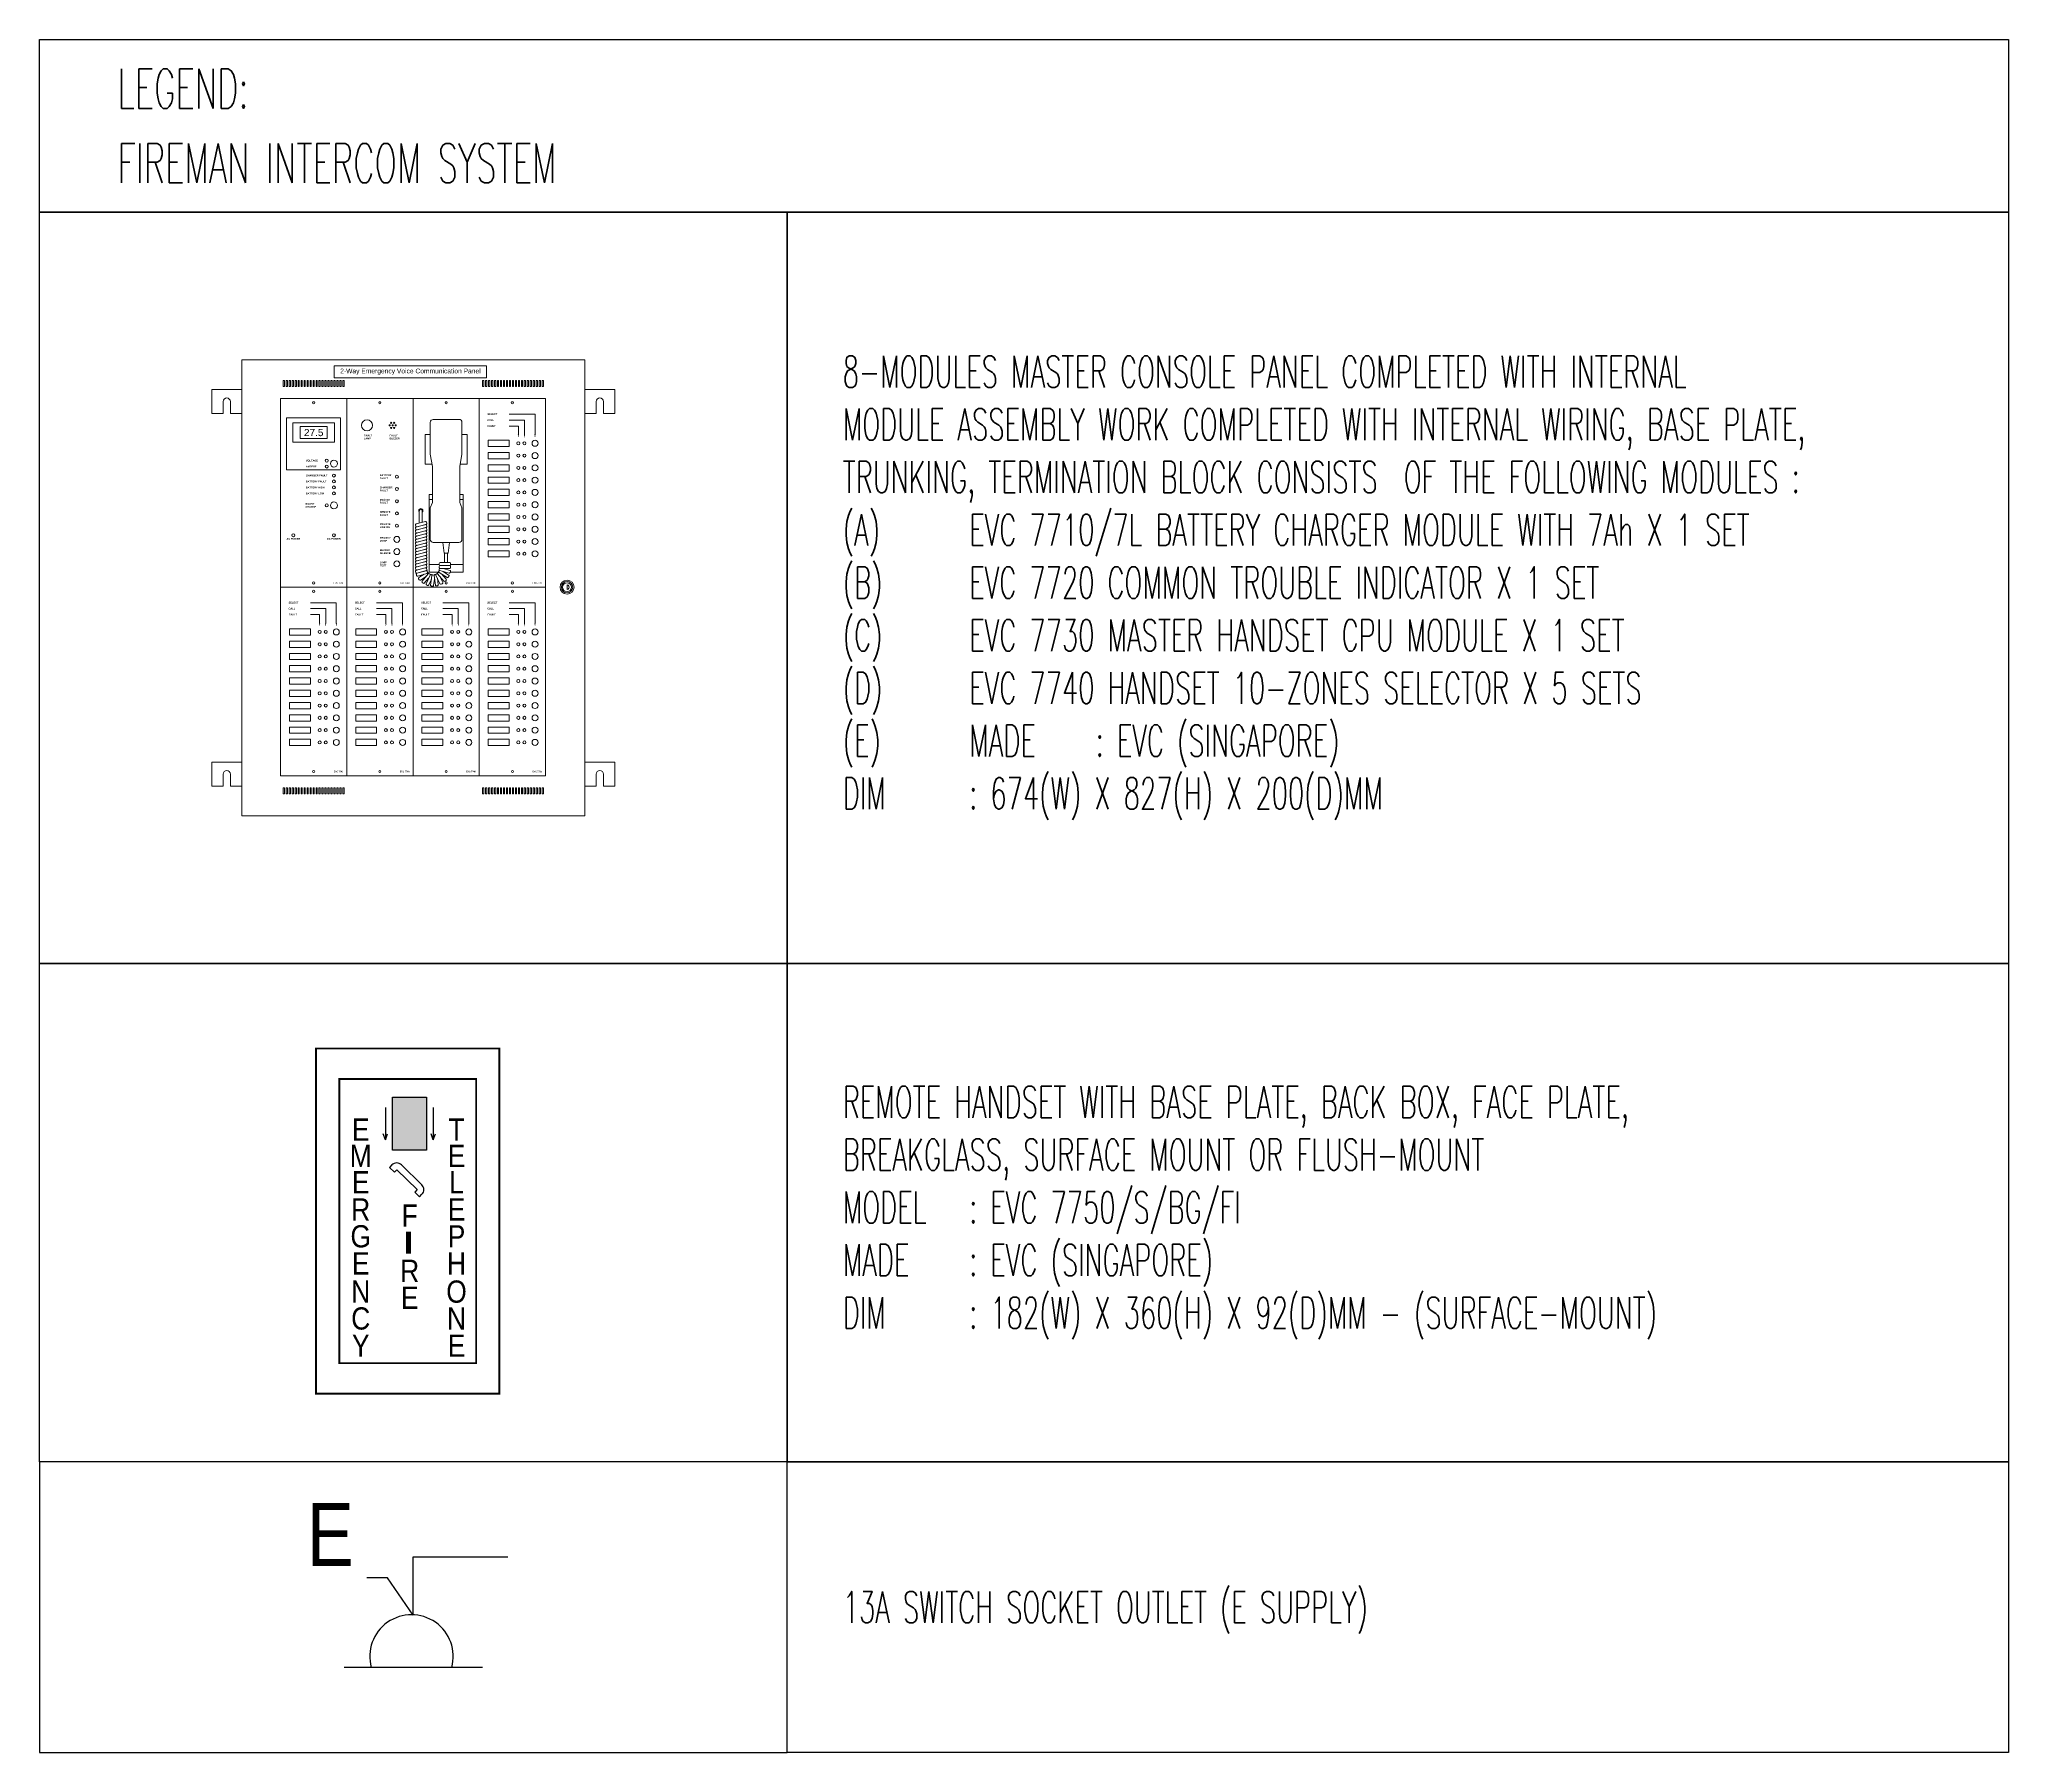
# Model space of a CAD drawing. Header units: millimetres. Extents: x -30493 to 72097, y 1646 to 74418.
# Drawn here: x -30493 to -15546, y 61416 to 74418 of the extents above; entities that cross this region are included whole.
import ezdxf
from ezdxf.enums import TextEntityAlignment as Align

# ---------------------------------------------------------------- set-up
doc = ezdxf.new("R2010")
doc.units = ezdxf.units.MM
doc.header["$LTSCALE"] = 1000
for name, color, linetype in [('0 @ 1', 7, 'Continuous'), ('CCTV', 1, 'Continuous'), ('COL', 7, 'Continuous'), ('E-_ELEC----_T-', 3, 'Continuous'), ('E-_SECU----_L-_N_', 7, 'Continuous'), ('ELV FIRE_HANDSET (PWD)', 1, 'Continuous'), ('FIRE_HANDSET', 1, 'Continuous')]:
    doc.layers.add(name, color=color, linetype=linetype)
doc.styles.add('ARIAL', font='arial.ttf', dxfattribs={"width": 0.8})
doc.styles.add('Arial_1', font='arial.ttf', dxfattribs={"height": 500})
doc.styles.add('PDF Arial', font='arial.ttf')
doc.styles.add('PDF Arial Bold', font='arialbd.ttf')
doc.styles.add('SIMPLEX', font='simplex.shx', dxfattribs={"width": 0.6})

# ---------------------------------------------------------------- blocks, each defined once
blk = doc.blocks.new('13a')
at = {"color": 0, "linetype": 'Continuous'}
for p, q in [((0, 2494), (0, 5266)), ((0, 5266), (4515, 5266)), ((-1225, 4275), (-2216, 4275)), ((0, 2494), (-1225, 4275))]:
    blk.add_line(p, q, dxfattribs=at)
at = {"color": 0}
blk.add_line((3296, 0), (-3296, 0), dxfattribs=at)
blk.add_arc((-84, 521), 1990, 344.81539, 195.18461, dxfattribs=at)
at = {"layer": 'CCTV', "color": 1, "style": 'Arial_1', "width": 0.8}
blk.add_text('E', height=3000, dxfattribs=at).set_placement((-3953, 4836), align=Align.CENTER)
blk = doc.blocks.new('MAIN CONSOLE')
at = {"color": 1, "lineweight": 18}
for points in [[(0, 0), (102.58, 0), (102.58, -136.33), (0, -136.33)], [(11.6, -11.6), (90.79, -11.6), (90.79, -67.97), (11.6, -67.97)], [(12.4, -6.24), (12.76, -6.24), (12.76, -8.03), (12.4, -8.03)], [(13.29, -6.24), (13.65, -6.24), (13.65, -8.03), (13.29, -8.03)], [(14.18, -6.24), (14.54, -6.24), (14.54, -8.03), (14.18, -8.03)], [(15.08, -6.24), (15.43, -6.24), (15.43, -8.03), (15.08, -8.03)], [(15.97, -6.24), (16.33, -6.24), (16.33, -8.03), (15.97, -8.03)], [(16.86, -6.24), (17.22, -6.24), (17.22, -8.03), (16.86, -8.03)], [(17.75, -6.24), (18.11, -6.24), (18.11, -8.03), (17.75, -8.03)], [(18.65, -6.24), (19, -6.24), (19, -8.03), (18.65, -8.03)], [(19.54, -6.24), (19.9, -6.24), (19.9, -8.03), (19.54, -8.03)], [(20.43, -6.24), (20.79, -6.24), (20.79, -8.03), (20.43, -8.03)], [(21.33, -6.24), (21.67, -6.24), (21.67, -8.03), (21.33, -8.03)], [(22.21, -6.24), (22.56, -6.24), (22.56, -8.03), (22.21, -8.03)], [(23.1, -6.24), (23.46, -6.24), (23.46, -8.03), (23.1, -8.03)], [(23.99, -6.24), (24.35, -6.24), (24.35, -8.03), (23.99, -8.03)], [(24.89, -6.24), (25.24, -6.24), (25.24, -8.03), (24.89, -8.03)], [(25.78, -6.24), (26.14, -6.24), (26.14, -8.03), (25.78, -8.03)], [(26.67, -6.24), (27.03, -6.24), (27.03, -8.03), (26.67, -8.03)], [(27.56, -6.24), (27.92, -6.24), (27.92, -8.03), (27.56, -8.03)], [(28.46, -6.24), (28.81, -6.24), (28.81, -8.03), (28.46, -8.03)], [(29.35, -6.24), (29.71, -6.24), (29.71, -8.03), (29.35, -8.03)], [(30.24, -6.24), (30.6, -6.24), (30.6, -8.03), (30.24, -8.03)], [(72.35, -6.24), (71.99, -6.24), (71.99, -8.03), (72.35, -8.03)], [(73.23, -6.24), (72.87, -6.24), (72.87, -8.03), (73.23, -8.03)], [(74.12, -6.24), (73.77, -6.24), (73.77, -8.03), (74.12, -8.03)], [(75.02, -6.24), (74.66, -6.24), (74.66, -8.03), (75.02, -8.03)], [(75.91, -6.24), (75.55, -6.24), (75.55, -8.03), (75.91, -8.03)], [(76.8, -6.24), (76.44, -6.24), (76.44, -8.03), (76.8, -8.03)], [(77.69, -6.24), (77.34, -6.24), (77.34, -8.03), (77.69, -8.03)], [(78.59, -6.24), (78.23, -6.24), (78.23, -8.03), (78.59, -8.03)], [(79.48, -6.24), (79.12, -6.24), (79.12, -8.03), (79.48, -8.03)], [(80.37, -6.24), (80.02, -6.24), (80.02, -8.03), (80.37, -8.03)], [(81.26, -6.24), (80.91, -6.24), (80.91, -8.03), (81.26, -8.03)], [(82.16, -6.24), (81.8, -6.24), (81.8, -8.03), (82.16, -8.03)], [(83.05, -6.24), (82.69, -6.24), (82.69, -8.03), (83.05, -8.03)], [(83.93, -6.24), (83.59, -6.24), (83.59, -8.03), (83.93, -8.03)], [(84.83, -6.24), (84.47, -6.24), (84.47, -8.03), (84.83, -8.03)], [(85.72, -6.24), (85.36, -6.24), (85.36, -8.03), (85.72, -8.03)], [(86.61, -6.24), (86.25, -6.24), (86.25, -8.03), (86.61, -8.03)], [(87.5, -6.24), (87.15, -6.24), (87.15, -8.03), (87.5, -8.03)], [(88.4, -6.24), (88.04, -6.24), (88.04, -8.03), (88.4, -8.03)], [(89.29, -6.24), (88.93, -6.24), (88.93, -8.03), (89.29, -8.03)], [(90.18, -6.24), (89.82, -6.24), (89.82, -8.03), (90.18, -8.03)], [(60.11, -54.59), (62.08, -54.59), (61.72, -57.8), (60.47, -57.8)], [(59.04, -60.89), (59.04, -61.25)], [(62.17, -60.62), (59.31, -60.62)], [(59.31, -61.51), (62.17, -61.51)], [(62.43, -61.25), (62.43, -60.89)], [(12.4, -127.9), (12.76, -127.9), (12.76, -129.69), (12.4, -129.69)], [(13.29, -127.9), (13.65, -127.9), (13.65, -129.69), (13.29, -129.69)], [(14.18, -127.9), (14.54, -127.9), (14.54, -129.69), (14.18, -129.69)], [(15.08, -127.9), (15.43, -127.9), (15.43, -129.69), (15.08, -129.69)], [(15.97, -127.9), (16.33, -127.9), (16.33, -129.69), (15.97, -129.69)], [(16.86, -127.9), (17.22, -127.9), (17.22, -129.69), (16.86, -129.69)], [(17.75, -127.9), (18.11, -127.9), (18.11, -129.69), (17.75, -129.69)], [(18.65, -127.9), (19, -127.9), (19, -129.69), (18.65, -129.69)], [(19.54, -127.9), (19.9, -127.9), (19.9, -129.69), (19.54, -129.69)], [(20.43, -127.9), (20.79, -127.9), (20.79, -129.69), (20.43, -129.69)], [(21.33, -127.9), (21.67, -127.9), (21.67, -129.69), (21.33, -129.69)], [(22.21, -127.9), (22.56, -127.9), (22.56, -129.69), (22.21, -129.69)], [(23.1, -127.9), (23.46, -127.9), (23.46, -129.69), (23.1, -129.69)], [(23.99, -127.9), (24.35, -127.9), (24.35, -129.69), (23.99, -129.69)], [(24.89, -127.9), (25.24, -127.9), (25.24, -129.69), (24.89, -129.69)], [(25.78, -127.9), (26.14, -127.9), (26.14, -129.69), (25.78, -129.69)], [(26.67, -127.9), (27.03, -127.9), (27.03, -129.69), (26.67, -129.69)], [(27.56, -127.9), (27.92, -127.9), (27.92, -129.69), (27.56, -129.69)], [(28.46, -127.9), (28.81, -127.9), (28.81, -129.69), (28.46, -129.69)], [(29.35, -127.9), (29.71, -127.9), (29.71, -129.69), (29.35, -129.69)], [(30.24, -127.9), (30.6, -127.9), (30.6, -129.69), (30.24, -129.69)], [(72.35, -127.9), (71.99, -127.9), (71.99, -129.69), (72.35, -129.69)], [(73.23, -127.9), (72.87, -127.9), (72.87, -129.69), (73.23, -129.69)], [(74.12, -127.9), (73.77, -127.9), (73.77, -129.69), (74.12, -129.69)], [(75.02, -127.9), (74.66, -127.9), (74.66, -129.69), (75.02, -129.69)], [(75.91, -127.9), (75.55, -127.9), (75.55, -129.69), (75.91, -129.69)], [(76.8, -127.9), (76.44, -127.9), (76.44, -129.69), (76.8, -129.69)], [(77.69, -127.9), (77.34, -127.9), (77.34, -129.69), (77.69, -129.69)], [(78.59, -127.9), (78.23, -127.9), (78.23, -129.69), (78.59, -129.69)], [(79.48, -127.9), (79.12, -127.9), (79.12, -129.69), (79.48, -129.69)], [(80.37, -127.9), (80.02, -127.9), (80.02, -129.69), (80.37, -129.69)], [(81.26, -127.9), (80.91, -127.9), (80.91, -129.69), (81.26, -129.69)], [(82.16, -127.9), (81.8, -127.9), (81.8, -129.69), (82.16, -129.69)], [(83.05, -127.9), (82.69, -127.9), (82.69, -129.69), (83.05, -129.69)], [(83.93, -127.9), (83.59, -127.9), (83.59, -129.69), (83.93, -129.69)], [(84.83, -127.9), (84.47, -127.9), (84.47, -129.69), (84.83, -129.69)], [(85.72, -127.9), (85.36, -127.9), (85.36, -129.69), (85.72, -129.69)], [(86.61, -127.9), (86.25, -127.9), (86.25, -129.69), (86.61, -129.69)], [(87.5, -127.9), (87.15, -127.9), (87.15, -129.69), (87.5, -129.69)], [(88.4, -127.9), (88.04, -127.9), (88.04, -129.69), (88.4, -129.69)], [(89.29, -127.9), (88.93, -127.9), (88.93, -129.69), (89.29, -129.69)], [(90.18, -127.9), (89.82, -127.9), (89.82, -129.69), (90.18, -129.69)]]:
    blk.add_lwpolyline(points, close=True, dxfattribs=at)
at = {"color": 7, "lineweight": 18}
for points in [[(27.65, -1.79), (73.14, -1.79), (73.14, -5.36), (27.65, -5.36)], [(11.6, -11.6), (31.4, -11.6), (31.4, -67.97), (11.6, -67.97)], [(31.4, -11.6), (51.2, -11.6), (51.2, -67.97), (31.4, -67.97)], [(51.2, -11.6), (70.99, -11.6), (70.99, -67.97), (51.2, -67.97)], [(70.99, -11.6), (90.79, -11.6), (90.79, -67.97), (70.99, -67.97)], [(13.43, -17.38), (29.57, -17.38), (29.57, -32.86), (13.43, -32.86)], [(15.27, -18.9), (27.73, -18.9), (27.73, -24.64), (15.27, -24.64)], [(17.49, -19.98), (25.51, -19.98), (25.51, -23.56), (17.49, -23.56)], [(79.92, -25.91), (79.92, -24.03), (73.67, -24.03), (73.67, -25.91)], [(79.92, -29.58), (79.92, -27.71), (73.67, -27.71), (73.67, -29.58)], [(79.92, -33.25), (79.92, -31.38), (73.67, -31.38), (73.67, -33.25)], [(79.92, -36.93), (79.92, -35.05), (73.67, -35.05), (73.67, -36.93)], [(79.92, -40.59), (79.92, -38.71), (73.67, -38.71), (73.67, -40.59)], [(79.92, -44.26), (79.92, -42.39), (73.67, -42.39), (73.67, -44.26)], [(79.92, -47.93), (79.92, -46.06), (73.67, -46.06), (73.67, -47.93)], [(79.92, -51.6), (79.92, -49.73), (73.67, -49.73), (73.67, -51.6)], [(79.92, -55.27), (79.92, -53.39), (73.67, -53.39), (73.67, -55.27)], [(79.92, -58.94), (79.92, -57.07), (73.67, -57.07), (73.67, -58.94)], [(11.6, -67.97), (31.4, -67.97), (31.4, -124.33), (11.6, -124.33)], [(31.4, -67.97), (51.2, -67.97), (51.2, -124.33), (31.4, -124.33)], [(51.2, -67.97), (71, -67.97), (71, -124.33), (51.2, -124.33)], [(71, -67.97), (90.81, -67.97), (90.81, -124.33), (71, -124.33)], [(20.52, -82.28), (20.52, -80.4), (14.28, -80.4), (14.28, -82.28)], [(40.32, -82.28), (40.32, -80.4), (34.08, -80.4), (34.08, -82.28)], [(60.12, -82.28), (60.12, -80.4), (53.88, -80.4), (53.88, -82.28)], [(79.92, -82.28), (79.92, -80.4), (73.67, -80.4), (73.67, -82.28)], [(20.52, -85.95), (20.52, -84.07), (14.28, -84.07), (14.28, -85.95)], [(20.52, -89.62), (20.52, -87.75), (14.28, -87.75), (14.28, -89.62)], [(40.32, -85.95), (40.32, -84.07), (34.08, -84.07), (34.08, -85.95)], [(40.32, -89.62), (40.32, -87.75), (34.08, -87.75), (34.08, -89.62)], [(60.12, -85.95), (60.12, -84.07), (53.88, -84.07), (53.88, -85.95)], [(60.12, -89.62), (60.12, -87.75), (53.88, -87.75), (53.88, -89.62)], [(79.92, -85.95), (79.92, -84.07), (73.67, -84.07), (73.67, -85.95)], [(79.92, -89.62), (79.92, -87.75), (73.67, -87.75), (73.67, -89.62)], [(20.52, -93.29), (20.52, -91.42), (14.28, -91.42), (14.28, -93.29)], [(40.32, -93.29), (40.32, -91.42), (34.08, -91.42), (34.08, -93.29)], [(60.12, -93.29), (60.12, -91.42), (53.88, -91.42), (53.88, -93.29)], [(79.92, -93.29), (79.92, -91.42), (73.67, -91.42), (73.67, -93.29)], [(20.52, -96.95), (20.52, -95.08), (14.28, -95.08), (14.28, -96.95)], [(20.52, -100.63), (20.52, -98.75), (14.28, -98.75), (14.28, -100.63)], [(40.32, -96.95), (40.32, -95.08), (34.08, -95.08), (34.08, -96.95)], [(40.32, -100.63), (40.32, -98.75), (34.08, -98.75), (34.08, -100.63)], [(60.12, -96.95), (60.12, -95.08), (53.88, -95.08), (53.88, -96.95)], [(60.12, -100.63), (60.12, -98.75), (53.88, -98.75), (53.88, -100.63)], [(79.92, -96.95), (79.92, -95.08), (73.67, -95.08), (73.67, -96.95)], [(79.92, -100.63), (79.92, -98.75), (73.67, -98.75), (73.67, -100.63)], [(20.52, -104.3), (20.52, -102.43), (14.28, -102.43), (14.28, -104.3)], [(40.32, -104.3), (40.32, -102.43), (34.08, -102.43), (34.08, -104.3)], [(60.12, -104.3), (60.12, -102.43), (53.88, -102.43), (53.88, -104.3)], [(79.92, -104.3), (79.92, -102.43), (73.67, -102.43), (73.67, -104.3)], [(20.52, -107.97), (20.52, -106.1), (14.28, -106.1), (14.28, -107.97)], [(20.52, -111.63), (20.52, -109.76), (14.28, -109.76), (14.28, -111.63)], [(40.32, -107.97), (40.32, -106.1), (34.08, -106.1), (34.08, -107.97)], [(40.32, -111.63), (40.32, -109.76), (34.08, -109.76), (34.08, -111.63)], [(60.12, -107.97), (60.12, -106.1), (53.88, -106.1), (53.88, -107.97)], [(60.12, -111.63), (60.12, -109.76), (53.88, -109.76), (53.88, -111.63)], [(79.92, -107.97), (79.92, -106.1), (73.67, -106.1), (73.67, -107.97)], [(79.92, -111.63), (79.92, -109.76), (73.67, -109.76), (73.67, -111.63)], [(20.52, -115.31), (20.52, -113.43), (14.28, -113.43), (14.28, -115.31)], [(40.32, -115.31), (40.32, -113.43), (34.08, -113.43), (34.08, -115.31)], [(60.12, -115.3), (60.12, -113.42), (53.88, -113.42), (53.88, -115.3)], [(79.92, -115.3), (79.92, -113.42), (73.67, -113.42), (73.67, -115.3)]]:
    blk.add_lwpolyline(points, close=True, dxfattribs=at)
at = {"color": 1, "lineweight": 18}
for points in [[(-3.39, -12.49), (-3.39, -16.06), (0, -16.06), (0, -8.92), (-8.91, -8.92), (-8.91, -16.06), (-5.52, -16.06), (-5.52, -12.49, -0.999998)], [(105.98, -12.49), (105.98, -16.06), (102.58, -16.06), (102.58, -8.92), (111.5, -8.92), (111.5, -16.06), (108.12, -16.06), (108.12, -12.49, 0.999997)], [(59.31, -60.61, 0.414206), (59.04, -60.88, -0.414206)], [(62.44, -60.88, 0.414206), (62.17, -60.61, -0.414206)], [(62.17, -61.51, 0.414206), (62.44, -61.24, -0.414206)], [(-3.39, -123.85), (-3.39, -127.41), (0, -127.41), (0, -120.28), (-8.91, -120.28), (-8.91, -127.41), (-5.52, -127.41), (-5.52, -123.85, -0.999998)], [(108.11, -123.85), (108.11, -127.41), (111.49, -127.41), (111.49, -120.28), (102.58, -120.28), (102.58, -127.41), (105.97, -127.41), (105.97, -123.85, -0.999998)]]:
    blk.add_lwpolyline(points, format="xyb", close=True, dxfattribs=at)
at = {"color": 7, "lineweight": 18}
for points in [[(87.67, -22.3), (87.67, -16.23), (79.92, -16.23)], [(56.88, -31.22), (54.85, -31.22), (54.85, -22.3), (56.37, -22.3)], [(65.83, -22.3), (67.34, -22.3), (67.34, -31.22), (65.32, -31.22)], [(84.51, -22.3), (84.51, -18.02), (79.92, -18.02)], [(82.69, -22.3), (82.69, -19.8), (79.92, -19.8)], [(56.99, -41.74), (56.02, -41.74), (56.02, -40.31), (56.99, -40.31), (56.02, -40.31), (56.02, -63.5), (58.76, -63.5), (56.02, -63.5), (56.02, -61.18), (59.04, -61.18)], [(62.43, -61.18), (66.18, -61.18), (66.18, -63.5), (62.34, -63.5), (66.18, -63.5), (66.18, -40.31), (65.2, -40.31), (66.18, -40.31), (66.18, -41.74), (65.2, -41.74)], [(28.28, -78.67), (28.28, -72.6), (20.52, -72.6)], [(25.11, -78.67), (25.11, -74.39), (20.52, -74.39)], [(23.29, -78.67), (23.29, -76.17), (20.52, -76.17)], [(48.08, -78.67), (48.08, -72.6), (40.32, -72.6)], [(44.92, -78.67), (44.92, -74.39), (40.32, -74.39)], [(43.1, -78.67), (43.1, -76.17), (40.32, -76.17)], [(67.88, -78.67), (67.88, -72.6), (60.12, -72.6)], [(64.72, -78.67), (64.72, -74.39), (60.12, -74.39)], [(62.9, -78.67), (62.9, -76.17), (60.12, -76.17)], [(87.67, -78.67), (87.67, -72.6), (79.92, -72.6)], [(84.51, -78.67), (84.51, -74.39), (79.92, -74.39)], [(82.69, -78.67), (82.69, -76.17), (79.92, -76.17)]]:
    blk.add_lwpolyline(points, dxfattribs=at)
at = {"color": 1, "lineweight": 18}
for points in [[(64.93, -17.83, -0.414213), (65.83, -18.73), (65.83, -28.18), (65.2, -31.93), (65.2, -42.63), (65.83, -44.24), (65.83, -53.68, -0.414213), (64.93, -54.59), (57.27, -54.59, -0.414213), (56.37, -53.69), (56.37, -44.24), (56.99, -42.63), (56.99, -31.93), (56.37, -28.18), (56.37, -18.73, -0.414213), (57.27, -17.84), (64.93, -17.83)], [(53.08, -48.82), (53.08, -45.12, -0.999987), (53.96, -45.13), (53.96, -48.58)], [(52.38, -49.92, -0.414222), (52.04, -49.74), (51.95, -49.39, -0.414222), (52.13, -49.06), (54.9, -48.33, -0.414222), (55.22, -48.51), (55.32, -48.86, -0.414222), (55.13, -49.19), (52.37, -49.93)], [(52.13, -50), (54.9, -49.24, -0.414222), (55.22, -49.45), (55.32, -49.78, -0.414222), (55.13, -50.11), (52.38, -50.85, -0.414222), (52.04, -50.66), (51.95, -50.32, -0.414222), (52.14, -49.98)], [(52.13, -50.92), (54.9, -50.16, -0.414222), (55.22, -50.37), (55.32, -50.7, -0.414222), (55.13, -51.03), (52.38, -51.78, -0.414222), (52.04, -51.58), (51.95, -51.24, -0.414222), (52.14, -50.9)], [(52.13, -51.84), (54.9, -51.1, -0.414222), (55.22, -51.29), (55.32, -51.62, -0.414222), (55.13, -51.96), (52.38, -52.7, -0.414222), (52.04, -52.51), (51.95, -52.17, -0.414222), (52.14, -51.83)], [(52.38, -53.62, -0.414222), (52.04, -53.44), (51.95, -53.09, -0.414222), (52.13, -52.76), (54.9, -52.03, -0.414222), (55.22, -52.21), (55.32, -52.56, -0.414222), (55.13, -52.89), (52.37, -53.63)], [(52.13, -53.69), (54.9, -52.94, -0.414222), (55.22, -53.14), (55.32, -53.48, -0.414222), (55.13, -53.81), (52.38, -54.55, -0.414222), (52.04, -54.36), (51.95, -54.02, -0.414222), (52.14, -53.68)], [(52.13, -54.61), (54.9, -53.86, -0.414222), (55.22, -54.06), (55.32, -54.4, -0.414222), (55.13, -54.73), (52.38, -55.47, -0.414222), (52.04, -55.28), (51.95, -54.94, -0.414222), (52.14, -54.6)], [(52.13, -55.53), (54.9, -54.79, -0.414222), (55.22, -54.98), (55.32, -55.32, -0.414222), (55.13, -55.66), (52.38, -56.39, -0.414222), (52.04, -56.21), (51.95, -55.86, -0.414222), (52.14, -55.52)], [(52.38, -57.31, -0.414222), (52.04, -57.13), (51.95, -56.78, -0.414222), (52.13, -56.45), (54.9, -55.71, -0.414222), (55.22, -55.9), (55.32, -56.25, -0.414222), (55.13, -56.58), (52.37, -57.32)], [(52.38, -58.23, -0.414222), (52.04, -58.05), (51.95, -57.7, -0.414222), (52.14, -57.37)], [(52.13, -58.3), (54.9, -57.55, -0.414222), (55.22, -57.75), (55.32, -58.09, -0.414222), (55.13, -58.42), (52.38, -59.16, -0.414222), (52.04, -58.97), (51.95, -58.63, -0.414222), (52.14, -58.29)], [(52.13, -59.22), (54.9, -58.48, -0.414222), (55.22, -58.67), (55.32, -59.01, -0.414222), (55.13, -59.35), (52.38, -60.08, -0.414222), (52.04, -59.9), (51.95, -59.55, -0.414222), (52.14, -59.21)], [(52.13, -57.38), (54.9, -56.63, -0.414222), (55.22, -56.83), (55.32, -57.17, -0.414222), (55.13, -57.5), (52.37, -58.24)], [(52.38, -61, -0.414222), (52.04, -60.82), (51.95, -60.47, -0.414222), (52.13, -60.15), (54.9, -59.4, -0.414222), (55.22, -59.6), (55.32, -59.94, -0.414222), (55.13, -60.27), (52.37, -61.01)], [(52.38, -61.92, -0.414222), (52.04, -61.74), (51.95, -61.39, -0.414222), (52.13, -61.07), (54.9, -60.34, -0.414222), (55.22, -60.53), (55.32, -60.87, -0.414222), (55.13, -61.19), (52.37, -61.93)], [(52.13, -62), (54.9, -61.24, -0.414222), (55.22, -61.45), (55.32, -61.78, -0.414222), (55.13, -62.11), (52.38, -62.86, -0.414222), (52.04, -62.66), (51.95, -62.33, -0.414222), (52.14, -61.99)], [(52.13, -62.92), (54.9, -62.18, -0.414222), (55.22, -62.37), (55.32, -62.71, -0.414222), (55.13, -63.05), (52.38, -63.78, -0.414222), (52.04, -63.6), (51.95, -63.25, -0.414222), (52.14, -62.91)], [(55.12, -63, -0.414214), (55.45, -63.19), (55.55, -63.52, -0.414214), (55.37, -63.86), (52.64, -64.66, -0.414214), (52.29, -64.48), (52.2, -64.15, -0.414214), (52.38, -63.81), (55.12, -63)], [(53.46, -65.85, -0.41417), (53.09, -65.78), (52.89, -65.48, -0.41417), (52.97, -65.11), (54.5, -64.11)], [(55.86, -65.29), (54.58, -66.76, -0.414195), (54.2, -66.79), (53.92, -66.56, -0.414195), (53.9, -66.18), (55.76, -64.02, -0.414195), (56.16, -63.99)], [(56.72, -65.54), (55.91, -67.31, -0.414213), (55.55, -67.45), (55.23, -67.3, -0.414213), (55.1, -66.95), (56.29, -64.35, -0.414213), (56.63, -64.22), (56.96, -64.37)], [(55.55, -63.51, -0.223605), (55.74, -63.64), (55.93, -63.94)], [(57.62, -65.54), (57.35, -67.47, -0.414245), (57.04, -67.7), (56.69, -67.65, -0.414245), (56.46, -67.35), (56.87, -64.52, -0.414245), (57.17, -64.29), (57.52, -64.35)], [(58.77, -67.21, -0.414245), (58.54, -67.52), (58.19, -67.57, -0.414245), (57.88, -67.35), (57.48, -64.52, -0.414245), (57.7, -64.22), (58.05, -64.17)], [(59.25, -64.8), (60.07, -66.57, -0.414213), (59.92, -66.93), (59.61, -67.07, -0.414213), (59.25, -66.95), (58.06, -64.35, -0.414213), (58.19, -64), (58.52, -63.85)], [(59.84, -64.11), (61.12, -65.59, -0.414195), (61.09, -65.98), (60.82, -66.21, -0.414195), (60.44, -66.18), (58.57, -64.02, -0.414195), (58.6, -63.65), (58.86, -63.42)], [(61.86, -64.35, -0.41417), (61.93, -64.73), (61.75, -65.02, -0.41417), (61.37, -65.11), (58.98, -63.56, -0.41417), (58.89, -63.19), (59.09, -62.9)], [(60.34, -62.41), (62.22, -62.95, -0.414214), (62.4, -63.29), (62.3, -63.62, -0.414214), (61.97, -63.81), (59.23, -63, -0.414214), (59.04, -62.67), (59.14, -62.35)], [(59.31, -61.51), (62.17, -61.51, -0.414206), (62.43, -61.79), (62.44, -62.13, -0.414206), (62.17, -62.41), (59.31, -62.4, -0.414206), (59.04, -62.14), (59.04, -61.79, -0.414206), (59.31, -61.51, -0.414206), (59.04, -61.24, 0.414206), (59.31, -61.51)]]:
    blk.add_lwpolyline(points, format="xyb", dxfattribs=at)
for points in [[(60.65, -60.62), (60.65, -57.8)], [(61.54, -57.8), (61.54, -60.62)], [(56.14, -64), (56.42, -64.23)], [(61.85, -64.36), (60.21, -63.3)], [(55.1, -64.8), (53.45, -65.86)], [(58.48, -65.29), (58.76, -67.23)]]:
    blk.add_lwpolyline(points, dxfattribs=at)
at = {"color": 7, "lineweight": 18}
blk.add_lwpolyline([(97.24, -68.65), (97.24, -67.31, -1.000005)], format="xyb", close=True, dxfattribs=at)
for centre, radius in [((21.5, -12.84), 0.312), ((41.3, -12.84), 0.312), ((61.1, -12.84), 0.312), ((80.9, -12.84), 0.312), ((44.24, -19.62), 0.175), ((44.69, -18.84), 0.175), ((44.69, -20.39), 0.175), ((45.14, -19.62), 0.175), ((45.59, -18.84), 0.175), ((45.59, -20.39), 0.175), ((46.03, -19.62), 0.175), ((87.68, -24.97), 0.894), ((87.68, -28.64), 0.894), ((27.56, -31.04), 1.04), ((87.68, -32.31), 0.894), ((87.68, -35.98), 0.894), ((87.68, -39.65), 0.894), ((27.56, -43.52), 1.04), ((87.68, -43.32), 0.894), ((87.68, -46.99), 0.894), ((46.38, -53.68), 0.894), ((87.68, -50.66), 0.894), ((46.38, -57.35), 0.894), ((87.68, -54.33), 0.894), ((87.68, -58), 0.894), ((21.5, -66.71), 0.312), ((21.51, -69.21), 0.312), ((41.3, -66.71), 0.312), ((41.31, -69.21), 0.312), ((61.1, -66.71), 0.312), ((61.11, -69.21), 0.312), ((80.9, -66.71), 0.312), ((80.92, -69.21), 0.312), ((97.24, -67.97), 2.1), ((97.24, -67.97), 1.7), ((97.24, -67.97), 1.34), ((28.28, -81.34), 0.894), ((48.09, -81.34), 0.894), ((67.89, -81.34), 0.894), ((87.68, -81.34), 0.894), ((28.28, -85.01), 0.894), ((28.28, -88.67), 0.894), ((48.09, -85.01), 0.894), ((48.09, -88.67), 0.894), ((67.89, -85.01), 0.894), ((67.89, -88.67), 0.894), ((87.68, -85.01), 0.894), ((87.68, -88.67), 0.894), ((28.28, -92.35), 0.894), ((48.09, -92.35), 0.894), ((67.89, -92.35), 0.894), ((87.68, -92.35), 0.894), ((28.28, -96.02), 0.894), ((28.28, -99.69), 0.894), ((48.09, -96.02), 0.894), ((48.09, -99.69), 0.894), ((67.89, -96.02), 0.894), ((67.89, -99.69), 0.894), ((87.68, -96.02), 0.894), ((87.68, -99.69), 0.894), ((28.28, -103.35), 0.894), ((48.09, -103.35), 0.894), ((67.89, -103.35), 0.894), ((87.68, -103.35), 0.894), ((28.28, -107.02), 0.894), ((28.28, -110.7), 0.894), ((48.09, -107.02), 0.894), ((48.09, -110.7), 0.894), ((67.89, -107.02), 0.894), ((67.89, -110.7), 0.894), ((87.68, -107.02), 0.894), ((87.68, -110.7), 0.894), ((28.28, -114.37), 0.894), ((48.09, -114.37), 0.894), ((67.89, -114.36), 0.894), ((87.68, -114.36), 0.894), ((21.51, -123.08), 0.312), ((41.31, -123.08), 0.312), ((61.11, -123.08), 0.312), ((80.92, -123.08), 0.312)]:
    blk.add_circle(centre, radius, dxfattribs=at)
at = {"color": 2, "lineweight": 18}
for centre, radius in [((37.47, -19.62), 1.65), ((82.69, -24.97), 0.45), ((82.69, -28.64), 0.45), ((27.56, -34.6), 0.45), ((46.38, -34.96), 0.45), ((82.69, -32.31), 0.45), ((27.56, -36.38), 0.45), ((27.56, -38.17), 0.45), ((27.56, -39.96), 0.45), ((46.38, -38.61), 0.45), ((82.69, -35.98), 0.45), ((82.69, -39.65), 0.45), ((46.38, -42.28), 0.45), ((46.38, -45.93), 0.45), ((82.69, -43.32), 0.45), ((82.69, -46.99), 0.45), ((82.69, -50.66), 0.45), ((82.69, -54.33), 0.45), ((82.69, -58), 0.45), ((23.3, -81.34), 0.45), ((43.1, -81.34), 0.45), ((62.9, -81.34), 0.45), ((82.69, -81.34), 0.45), ((23.3, -85.01), 0.45), ((23.3, -88.67), 0.45), ((43.1, -85.01), 0.45), ((43.1, -88.67), 0.45), ((62.9, -85.01), 0.45), ((62.9, -88.67), 0.45), ((82.69, -85.01), 0.45), ((82.69, -88.67), 0.45), ((23.3, -92.35), 0.45), ((43.1, -92.35), 0.45), ((62.9, -92.35), 0.45), ((82.69, -92.35), 0.45), ((23.3, -96.02), 0.45), ((23.3, -99.69), 0.45), ((43.1, -96.02), 0.45), ((43.1, -99.69), 0.45), ((62.9, -96.02), 0.45), ((62.9, -99.69), 0.45), ((82.69, -96.02), 0.45), ((82.69, -99.69), 0.45), ((23.3, -103.35), 0.45), ((43.1, -103.35), 0.45), ((62.9, -103.35), 0.45), ((82.69, -103.35), 0.45), ((23.3, -107.02), 0.45), ((23.3, -110.7), 0.45), ((43.1, -107.02), 0.45), ((43.1, -110.7), 0.45), ((62.9, -107.02), 0.45), ((62.9, -110.7), 0.45), ((82.69, -107.02), 0.45), ((82.69, -110.7), 0.45), ((23.3, -114.37), 0.45), ((43.1, -114.37), 0.45), ((62.9, -114.36), 0.45), ((82.69, -114.36), 0.45)]:
    blk.add_circle(centre, radius, dxfattribs=at)
at = {"color": 1, "lineweight": 18}
for centre, radius in [((84.51, -24.97), 0.45), ((84.51, -28.64), 0.45), ((84.51, -32.31), 0.45), ((84.51, -35.98), 0.45), ((84.51, -39.65), 0.45), ((25.43, -43.52), 0.45), ((84.51, -43.32), 0.45), ((84.51, -46.99), 0.45), ((46.38, -49.59), 0.45), ((84.51, -50.66), 0.45), ((84.51, -54.33), 0.45), ((84.51, -58), 0.45), ((46.38, -61), 0.894), ((25.12, -81.34), 0.45), ((44.92, -81.34), 0.45), ((64.72, -81.34), 0.45), ((84.51, -81.34), 0.45), ((25.12, -85.01), 0.45), ((25.12, -88.67), 0.45), ((44.92, -85.01), 0.45), ((44.92, -88.67), 0.45), ((64.72, -85.01), 0.45), ((64.72, -88.67), 0.45), ((84.51, -85.01), 0.45), ((84.51, -88.67), 0.45), ((25.12, -92.35), 0.45), ((44.92, -92.35), 0.45), ((64.72, -92.35), 0.45), ((84.51, -92.35), 0.45), ((25.12, -96.02), 0.45), ((25.12, -99.69), 0.45), ((44.92, -96.02), 0.45), ((44.92, -99.69), 0.45), ((64.72, -96.02), 0.45), ((64.72, -99.69), 0.45), ((84.51, -96.02), 0.45), ((84.51, -99.69), 0.45), ((25.12, -103.35), 0.45), ((44.92, -103.35), 0.45), ((64.72, -103.35), 0.45), ((84.51, -103.35), 0.45), ((25.12, -107.02), 0.45), ((25.12, -110.7), 0.45), ((44.92, -107.02), 0.45), ((44.92, -110.7), 0.45), ((64.72, -107.02), 0.45), ((64.72, -110.7), 0.45), ((84.51, -107.02), 0.45), ((84.51, -110.7), 0.45), ((25.12, -114.37), 0.45), ((44.92, -114.37), 0.45), ((64.72, -114.36), 0.45), ((84.51, -114.36), 0.45)]:
    blk.add_circle(centre, radius, dxfattribs=at)
at = {"color": 3, "lineweight": 18}
for centre in [(25.43, -30.15), (25.43, -31.92), (15.44, -52.44), (27.56, -52.44)]:
    blk.add_circle(centre, 0.45, dxfattribs=at)
at = {"color": 7, "lineweight": 18}
blk.add_arc((53.53, -45.12), 0.619, 315.58319, 224.41681, dxfattribs=at)
at = {"color": 7, "transparency": 33554559}
for points in [[(82.87, -22.3), (82.69, -23.37), (82.51, -22.3)], [(84.68, -22.3), (84.51, -23.37), (84.33, -22.3)], [(87.85, -22.3), (87.67, -23.37), (87.49, -22.3)], [(23.47, -78.67), (23.29, -79.74), (23.11, -78.67)], [(25.28, -78.67), (25.11, -79.74), (24.93, -78.67)], [(28.46, -78.67), (28.28, -79.74), (28.1, -78.67)], [(43.28, -78.67), (43.1, -79.74), (42.92, -78.67)], [(45.09, -78.67), (44.92, -79.74), (44.74, -78.67)], [(48.26, -78.67), (48.08, -79.74), (47.9, -78.67)], [(63.08, -78.67), (62.9, -79.74), (62.72, -78.67)], [(64.89, -78.67), (64.72, -79.74), (64.54, -78.67)], [(68.06, -78.67), (67.88, -79.74), (67.7, -78.67)], [(82.87, -78.67), (82.69, -79.74), (82.51, -78.67)], [(84.68, -78.67), (84.51, -79.74), (84.33, -78.67)], [(87.85, -78.67), (87.67, -79.74), (87.49, -78.67)]]:
    blk.add_solid(points, dxfattribs=at)
at = {"color": 7, "attachment_point": 7}
for s, insert, char_height, style in [('2-Way Emergency Voice Communication Panel', (29.44, -4.5), 1.427, 'PDF Arial'), ('SELECT', (73.42, -16.5), 0.535, 'PDF Arial Bold'), ('27.5', (18.61, -22.86), 2.14, 'PDF Arial'), ('FAULT', (36.51, -22.93), 0.535, 'PDF Arial Bold'), ('LAMP', (36.51, -23.81), 0.535, 'PDF Arial Bold'), ('FAULT', (44.19, -22.93), 0.535, 'PDF Arial Bold'), ('BUZZER', (44.19, -23.82), 0.535, 'PDF Arial Bold'), ('CALL', (73.4, -18.29), 0.535, 'PDF Arial Bold'), ('FAULT', (73.47, -20.06), 0.535, 'PDF Arial Bold'), ('VOLTAGE', (19.18, -30.43), 0.535, 'PDF Arial Bold'), ('AMPERE', (19.18, -32.19), 0.535, 'PDF Arial Bold'), ('CHARGER FAULT', (19.17, -34.88), 0.5351, 'PDF Arial Bold'), ('BATTERY', (41.24, -34.78), 0.535, 'PDF Arial Bold'), ('FAULT', (41.24, -35.69), 0.535, 'PDF Arial Bold'), ('BATTERY FAULT', (19.15, -36.66), 0.5351, 'PDF Arial Bold'), ('BATTERY HIGH', (19.15, -38.45), 0.5351, 'PDF Arial Bold'), ('BATTERY LOW', (19.15, -40.24), 0.5351, 'PDF Arial Bold'), ('FAULT', (41.24, -39.35), 0.535, 'PDF Arial Bold'), ('CHARGER', (41.26, -38.45), 0.535, 'PDF Arial Bold'), ('CHARGE', (19.05, -44.26), 0.535, 'PDF Arial Bold'), ('BOOST', (19.04, -43.35), 0.535, 'PDF Arial Bold'), ('MASTER', (41.24, -42.11), 0.535, 'PDF Arial Bold'), ('FAULT', (41.24, -43), 0.535, 'PDF Arial Bold'), ('REMOTE', (41.24, -45.76), 0.535, 'PDF Arial Bold'), ('FAULT', (41.24, -46.66), 0.535, 'PDF Arial Bold'), ('PRIVATE', (41.24, -49.4), 0.535, 'PDF Arial Bold'), ('LINE ON', (41.24, -50.31), 0.535, 'PDF Arial Bold'), ('PRIVACY', (41.24, -53.52), 0.535, 'PDF Arial Bold'), ('AC POWER', (13.38, -53.79), 0.535, 'PDF Arial Bold'), ('DC POWER', (25.48, -53.79), 0.535, 'PDF Arial Bold'), ('MODE', (41.24, -54.42), 0.535, 'PDF Arial Bold'), ('BUZZER', (41.24, -57.17), 0.535, 'PDF Arial Bold'), ('SILENCE', (41.28, -58.07), 0.535, 'PDF Arial Bold'), ('LAMP', (41.24, -60.82), 0.535, 'PDF Arial Bold'), ('TEST', (41.29, -61.73), 0.535, 'PDF Arial Bold'), ('EVC 7710', (27.49, -66.95), 0.446, 'PDF Arial Bold'), ('EVC 7720', (47.29, -66.95), 0.446, 'PDF Arial Bold'), ('EVC 7730', (67.09, -66.95), 0.446, 'PDF Arial Bold'), ('EVC 7740', (86.89, -66.95), 0.446, 'PDF Arial Bold'), ('CALL', (14, -74.65), 0.535, 'PDF Arial Bold'), ('SELECT', (14.02, -72.87), 0.535, 'PDF Arial Bold'), ('FAULT', (14.08, -76.43), 0.535, 'PDF Arial Bold'), ('CALL', (33.8, -74.65), 0.535, 'PDF Arial Bold'), ('SELECT', (33.82, -72.87), 0.535, 'PDF Arial Bold'), ('FAULT', (33.88, -76.43), 0.535, 'PDF Arial Bold'), ('CALL', (53.6, -74.65), 0.535, 'PDF Arial Bold'), ('SELECT', (53.63, -72.87), 0.535, 'PDF Arial Bold'), ('FAULT', (53.68, -76.43), 0.535, 'PDF Arial Bold'), ('CALL', (73.4, -74.65), 0.535, 'PDF Arial Bold'), ('SELECT', (73.42, -72.87), 0.535, 'PDF Arial Bold'), ('FAULT', (73.47, -76.43), 0.535, 'PDF Arial Bold'), ('EVC 7740', (27.5, -123.31), 0.446, 'PDF Arial Bold'), ('EVC 7740', (47.3, -123.31), 0.446, 'PDF Arial Bold'), ('EVC 7740', (67.1, -123.31), 0.446, 'PDF Arial Bold'), ('EVC 7780', (86.9, -123.31), 0.446, 'PDF Arial Bold')]:
    blk.add_mtext(s, dxfattribs=dict(at, insert=insert, char_height=char_height, style=style))
blk = doc.blocks.new('FI')
h = blk.add_hatch(color=1)
h.dxf.hatch_style = 1
h.paths.add_polyline_path([(-16.9, 78.4), (20.6, 78.4), (20.6, 137.1), (-16.9, 137.1)])
at = {"color": 1}
for p, q in [((-24.7, 125.6, 0), (-24.7, 89.8, 0)), ((28.3, 125.6, 0), (28.3, 89.8, 0)), ((-24.7, 89.8, 0), (-27, 96.6, 0)), ((-24.7, 89.8, 0), (-22.3, 96.6, 0)), ((28.3, 89.8, 0), (26, 96.6, 0)), ((28.3, 89.8, 0), (30.7, 96.6, 0))]:
    blk.add_line(p, q, dxfattribs=at)
at = {"color": 1, "const_width": 2.1}
blk.add_lwpolyline([(75.8, 157.2), (75.8, -157.2), (-75.8, -157.2), (-75.8, 157.2), (75.8, 157.2)], dxfattribs=at)
at = {"color": 1, "elevation": 0}
blk.add_lwpolyline([(-20.1, 59.4), (-14.8, 54.2), (-12.1, 56.9), (10.3, 34.9), (7.7, 32.1), (13.2, 27), (15.8, 29.7, 0.414222), (15.5, 40.3), (-6.9, 62.2, 0.414222), (-17.5, 62.1)], format="xyb", close=True, dxfattribs=at)
at = {"layer": 'COL', "color": 1, "const_width": 2.1}
blk.add_lwpolyline([(-101.5, -191), (-101.5, 191), (101.5, 191), (101.5, -191)], close=True, dxfattribs=at)
at = {"layer": 'ELV FIRE_HANDSET (PWD)', "color": 1, "elevation": 0}
blk.add_lwpolyline([(20.6, 137.1), (20.6, 78.4), (-16.9, 78.4), (-16.9, 137.1)], close=True, dxfattribs=at)
at = {"color": 1, "style": 'ARIAL', "width": 0.85}
for s, p in [('E', (-52, 89)), ('T', (54, 89)), ('M', (-52, 59.9)), ('E', (54, 59.9)), ('E', (-52, 30.7)), ('L', (54, 30.7)), ('R', (-52, 0.6)), ('E', (54, 0.6)), ('F', (2.2, -6.1)), ('G', (-52, -29.1)), ('I', (-0.5, -36.2)), ('I', (2.2, -36.2)), ('P', (54, -29.1)), ('E', (-52, -59.2)), ('R', (2.2, -67.3)), ('H', (54, -59.2)), ('O', (54, -90.3)), ('N', (-52, -90.3)), ('E', (2.2, -97.1)), ('C', (-52, -120)), ('N', (54, -120)), ('Y', (-52, -150.1)), ('E', (54, -150.1))]:
    blk.add_text(s, height=24.6, dxfattribs=at).set_placement(p, align=Align.CENTER)

msp = doc.modelspace()

# ---------------------------------------------------------------- linework, layer by layer
at = {"layer": 'E-_SECU----_L-_N_'}
for points in [[(-30493, 74418), (-15546, 74418), (-15546, 73107), (-30493, 73107)], [(-30493, 73107), (-24816, 73107), (-24816, 67406), (-30493, 67406)], [(-24816, 73107), (-15546, 73107), (-15546, 67406), (-24816, 67406)], [(-30493, 67406), (-24816, 67406), (-24816, 63623), (-30493, 63623)], [(-24816, 67406), (-15546, 67406), (-15546, 63623), (-24816, 63623)], [(-24816, 63623), (-30493, 63623), (-30493, 61416), (-24816, 61416)], [(-24816, 63623), (-15546, 63623), (-15546, 61416), (-24816, 61416)]]:
    msp.add_lwpolyline(points, close=True, dxfattribs=at)

# ---------------------------------------------------------------- block references
at = {"color": 1, "xscale": 25.39335487433593, "yscale": 25.39335487433593, "zscale": 25.39335487433593}
msp.add_blockref('MAIN CONSOLE', (-28957, 71987), dxfattribs=at)
at = {"layer": '0 @ 1', "color": 6, "xscale": 0.15912, "yscale": 0.15912, "zscale": 0.15912}
msp.add_blockref('13a', (-27655, 62063), dxfattribs=at)
at = {"layer": 'FIRE_HANDSET', "color": 1, "xscale": 6.858847161957041, "yscale": 6.858847161957041, "zscale": 6.858847161957041}
msp.add_blockref('FI', (-27697, 65450, 0), dxfattribs=at)

# ---------------------------------------------------------------- texts
at = {"style": 'SIMPLEX', "width": 0.6}
msp.add_text('13A SWITCH SOCKET OUTLET (E SUPPLY)', height=240, dxfattribs=at).set_placement((-24395, 62520, -2436), align=Align.MIDDLE_LEFT)
at = {"color": 7, "char_height": 240, "attachment_point": 4, "style": 'SIMPLEX'}
for s, insert, width in [('8-MODULES MASTER CONSOLE PANEL COMPLETED WITH INTERNAL \\PMODULE ASSEMBLY WORK COMPLETED WITH INTERNAL WIRING, BASE PLATE, \\PTRUNKING, TERMINATION BLOCK CONSISTS  OF THE FOLLOWING MODULES :  \\P(A)^IEVC 7710/7L BATTERY CHARGER MODULE WITH 7Ah X 1 SET  \\P(B)^IEVC 7720 COMMON TROUBLE INDICATOR X 1 SET \\P(C)^IEVC 7730 MASTER HANDSET CPU MODULE X 1 SET \\P(D)^IEVC 7740 HANDSET 10-ZONES SELECTOR X 5 SETS \\P(E)^IMADE^I: EVC (SINGAPORE)  \\PDIM ^I: 674(W) X 827(H) X 200(D)MM', (-24395, 70256), 16737.37), ('REMOTE HANDSET WITH BASE PLATE, BACK BOX, FACE PLATE, \\PBREAKGLASS, SURFACE MOUNT OR FLUSH-MOUNT\\PMODEL^I: EVC 7750/S/BG/FI\\PMADE^I: EVC (SINGAPORE)  \\PDIM^I: 182(W) X 360(H) X 92(D)MM - (SURFACE-MOUNT)', (-24395, 65514), 15488.25)]:
    msp.add_mtext(s, dxfattribs=dict(at, insert=insert, width=width))
at = {"layer": 'E-_ELEC----_T-', "color": 7, "style": 'SIMPLEX', "width": 0.6}
for s, p in [('LEGEND:', (-29900, 73895, 0)), ('FIREMAN INTERCOM SYSTEM', (-29900, 73329, 0))]:
    msp.add_text(s, height=300, dxfattribs=at).set_placement(p)

doc.saveas('drawing.dxf')
